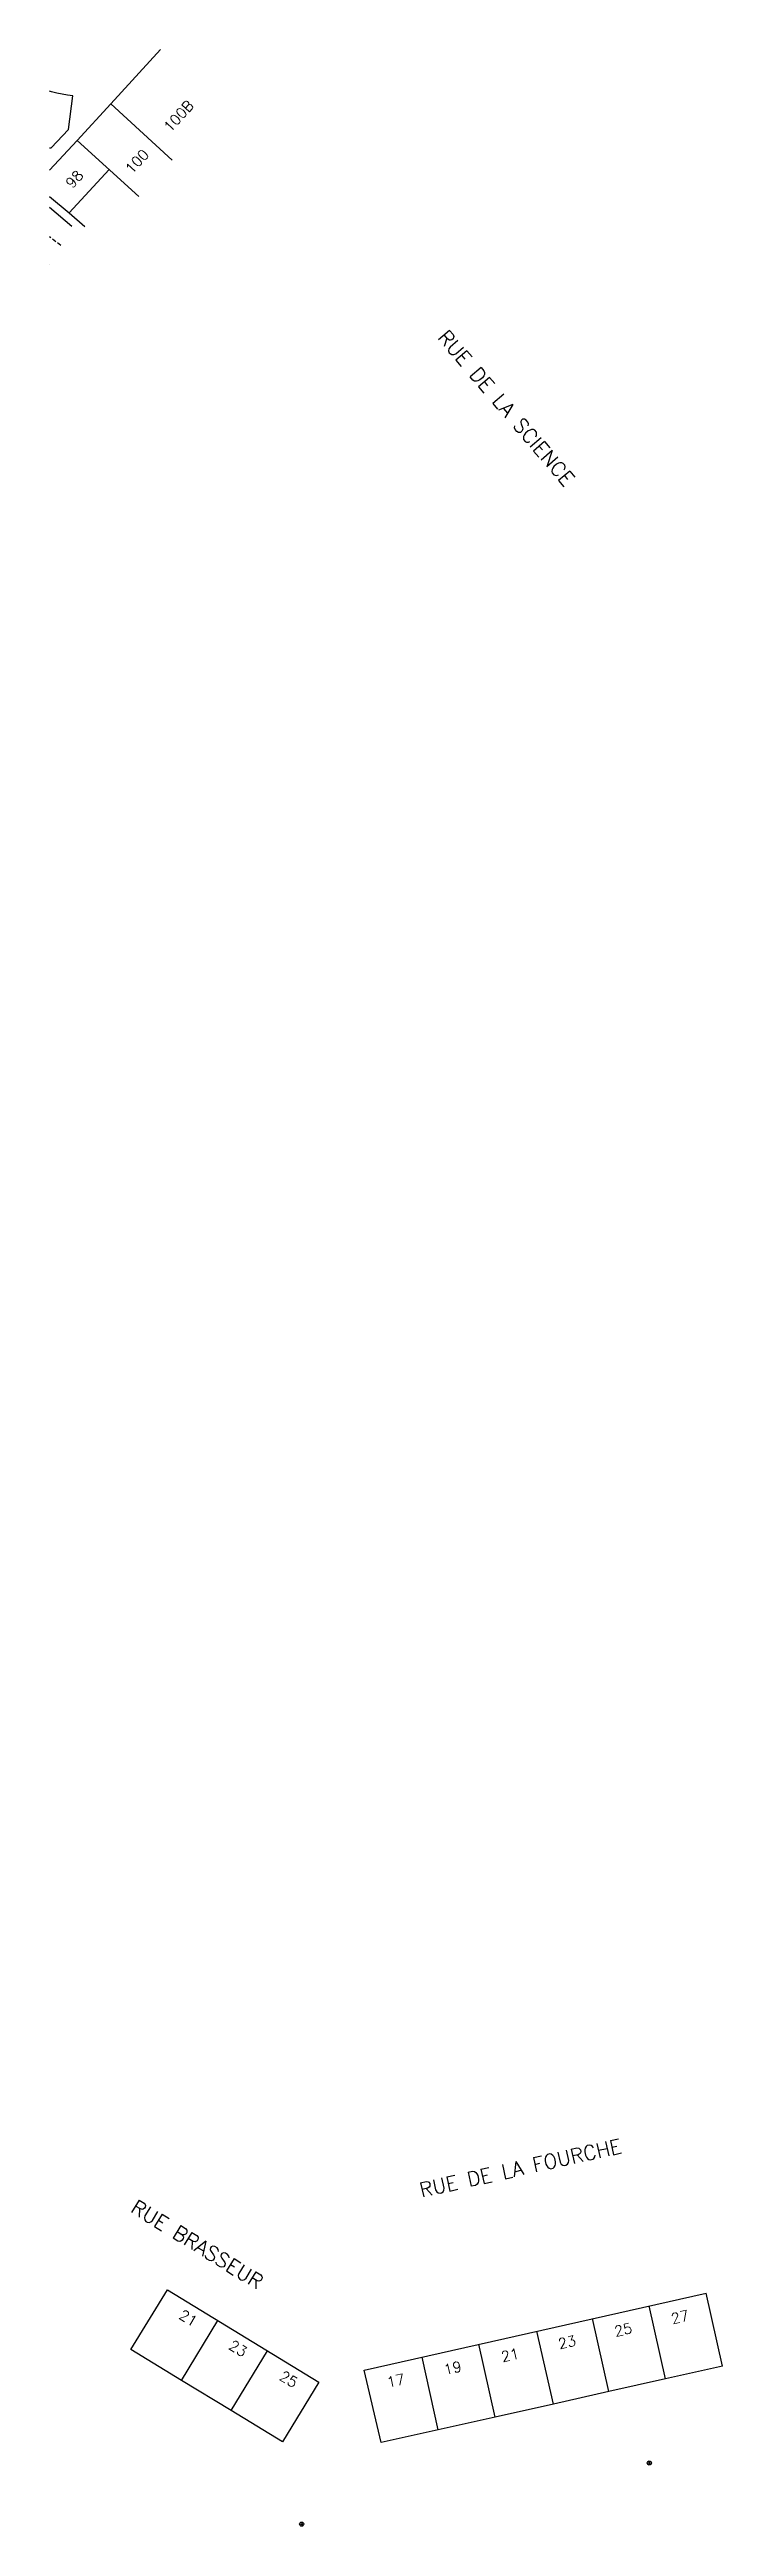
# Model space of a CAD drawing. Header units: millimetres. Extents: x 115000 to 115580, y 121599 to 121897.
# Drawn here: x 115000 to 115080.7, y 121599.4 to 121896.6 of the extents above; entities that cross this region are included whole.
import ezdxf
from ezdxf.enums import TextEntityAlignment as Align

# ---------------------------------------------------------------- set-up
doc = ezdxf.new("R2010")
doc.units = ezdxf.units.MM
doc.linetypes.add('DASHED', pattern=[0.75, 0.5, -0.25])
doc.layers.get('0').update_dxf_attribs({"linetype": 'CONTINUOUS'})
for name, color, linetype in [('W0001', 6, 'DASHED'), ('W0006', 2, 'CONTINUOUS'), ('W0008', 7, 'CONTINUOUS'), ('W0100', 7, 'CONTINUOUS'), ('W0856', 7, 'CONTINUOUS'), ('W0989', 7, 'CONTINUOUS'), ('W0991', 7, 'CONTINUOUS'), ('W1102', 7, 'CONTINUOUS')]:
    doc.layers.add(name, color=color, linetype=linetype)
doc.styles.get("Standard").update_dxf_attribs({"font": 'romans.shx', "width": 0.85})

msp = doc.modelspace()

# ---------------------------------------------------------------- texts
at = {"layer": 'W0989'}
for s, rotation, p in [('RUE DE LA SCIENCE', 310.5084, (115047.09, 121862.56)), ('RUE DE LA FOURCHE', 12.5358, (115044.38, 121639.69)), ('RUE BRASSEUR', 328.3682, (115010.04, 121637.93))]:
    msp.add_text(s, height=1.75, rotation=rotation, dxfattribs=at).set_placement(p, align=Align.MIDDLE_LEFT)
at = {"layer": 'W0991'}
for s, rotation, p in [('100B', 47.4282, (115015.47, 121888.61)), ('100', 47.5753, (115010.48, 121883.17)), ('98', 48, (115002.98, 121881.05))]:
    msp.add_text(s, height=1.25, rotation=rotation, dxfattribs=at).set_placement(p, align=Align.MIDDLE_CENTER)
for s, rotation, p in [('21', 328.534, (115016.3, 121623.83)), ('25', 12.6333, (115068.92, 121622.36)), ('27', 12.611, (115075.73, 121623.88)), ('23', 328.745, (115022.28, 121620.18)), ('23', 12.6637, (115062.19, 121620.85)), ('25', 328.7149, (115028.35, 121616.49)), ('19', 12.5993, (115048.48, 121617.77)), ('21', 12.7103, (115055.36, 121619.31)), ('17', 12.5993, (115041.65, 121616.24))]:
    msp.add_text(s, height=1.25, rotation=rotation, dxfattribs=at).set_placement(p, align=Align.CENTER)

# ---------------------------------------------------------------- blocks, each defined once
blk = doc.blocks.new('T856')
for p, q in [((-0.125, 0), (0.125, 0)), ((0, 0.125), (0, -0.125))]:
    blk.add_line(p, q)
blk.add_ellipse((0, 0), major_axis=(-0.177, 0.177), ratio=1, start_param=3.9269908, end_param=10.2101761)

# ---------------------------------------------------------------- linework, layer by layer
at = {"layer": 'W0001'}
msp.add_lwpolyline([(115001.35, 121873.08), (115000, 121874.14)], dxfattribs=at)
at = {"layer": 'W0006'}
msp.add_lwpolyline([(115000, 121884.82), (115000.2, 121884.81), (115002.27, 121887.01), (115002.78, 121891.04), (115002.14, 121891.12), (115001.5, 121891.23), (115000.87, 121891.37), (115000.24, 121891.53), (115000, 121891.61)], dxfattribs=at)
at = {"layer": 'W0008'}
for points in [[(115002.68, 121875.38), (115000, 121877.65)], [(115000.01, 121870.79), (115000, 121870.8)]]:
    msp.add_lwpolyline(points, dxfattribs=at)
at = {"layer": 'W0100'}
for points in [[(115013.31, 121896.6), (115007.33, 121890.09), (115003.31, 121885.7), (115000, 121882.14)], [(115000, 121878.95), (115002.33, 121877.01), (115004.24, 121875.35)], [(115032.28, 121616.65), (115027.92, 121609.52), (115021.78, 121613.25), (115015.8, 121616.88), (115009.75, 121620.58), (115014.14, 121627.75), (115032.28, 121616.65)], [(115080.68, 121618.58), (115080.69, 121618.58), (115073.86, 121617.05), (115067.08, 121615.53), (115060.41, 121614.03), (115053.43, 121612.46), (115039.77, 121609.41), (115037.73, 121618.12), (115078.72, 121627.36)], [(115080.69, 121618.58), (115078.72, 121627.36)]]:
    msp.add_lwpolyline(points, dxfattribs=at)
at = {"layer": 'W1102'}
for points in [[(115007.33, 121890.09), (115014.69, 121883.33)], [(115003.31, 121885.7), (115010.69, 121878.95)], [(115002.33, 121877.01), (115007.13, 121882.2)], [(115015.8, 121616.88), (115020.18, 121624.05)], [(115067.08, 121615.53), (115065.12, 121624.29)], [(115073.86, 121617.05), (115071.89, 121625.82)], [(115053.43, 121612.46), (115051.47, 121621.22)], [(115060.41, 121614.03), (115058.43, 121622.78)], [(115021.78, 121613.25), (115026.13, 121620.41)], [(115046.61, 121610.93), (115044.66, 121619.68)]]:
    msp.add_lwpolyline(points, dxfattribs=at)

# ---------------------------------------------------------------- block references
at = {"layer": 'W0856'}
for p in [(115071.92, 121606.97), (115030.23, 121599.63)]:
    msp.add_blockref('T856', p, dxfattribs=at)

msp.set_redraw_order([(e.dxf.handle, doc.entitydb.next_handle()) for e in msp.query("TEXT MTEXT ATTDEF DIMENSION ARC_DIMENSION")])  # texts and dimensions are drawn at this point

doc.saveas('drawing.dxf')
